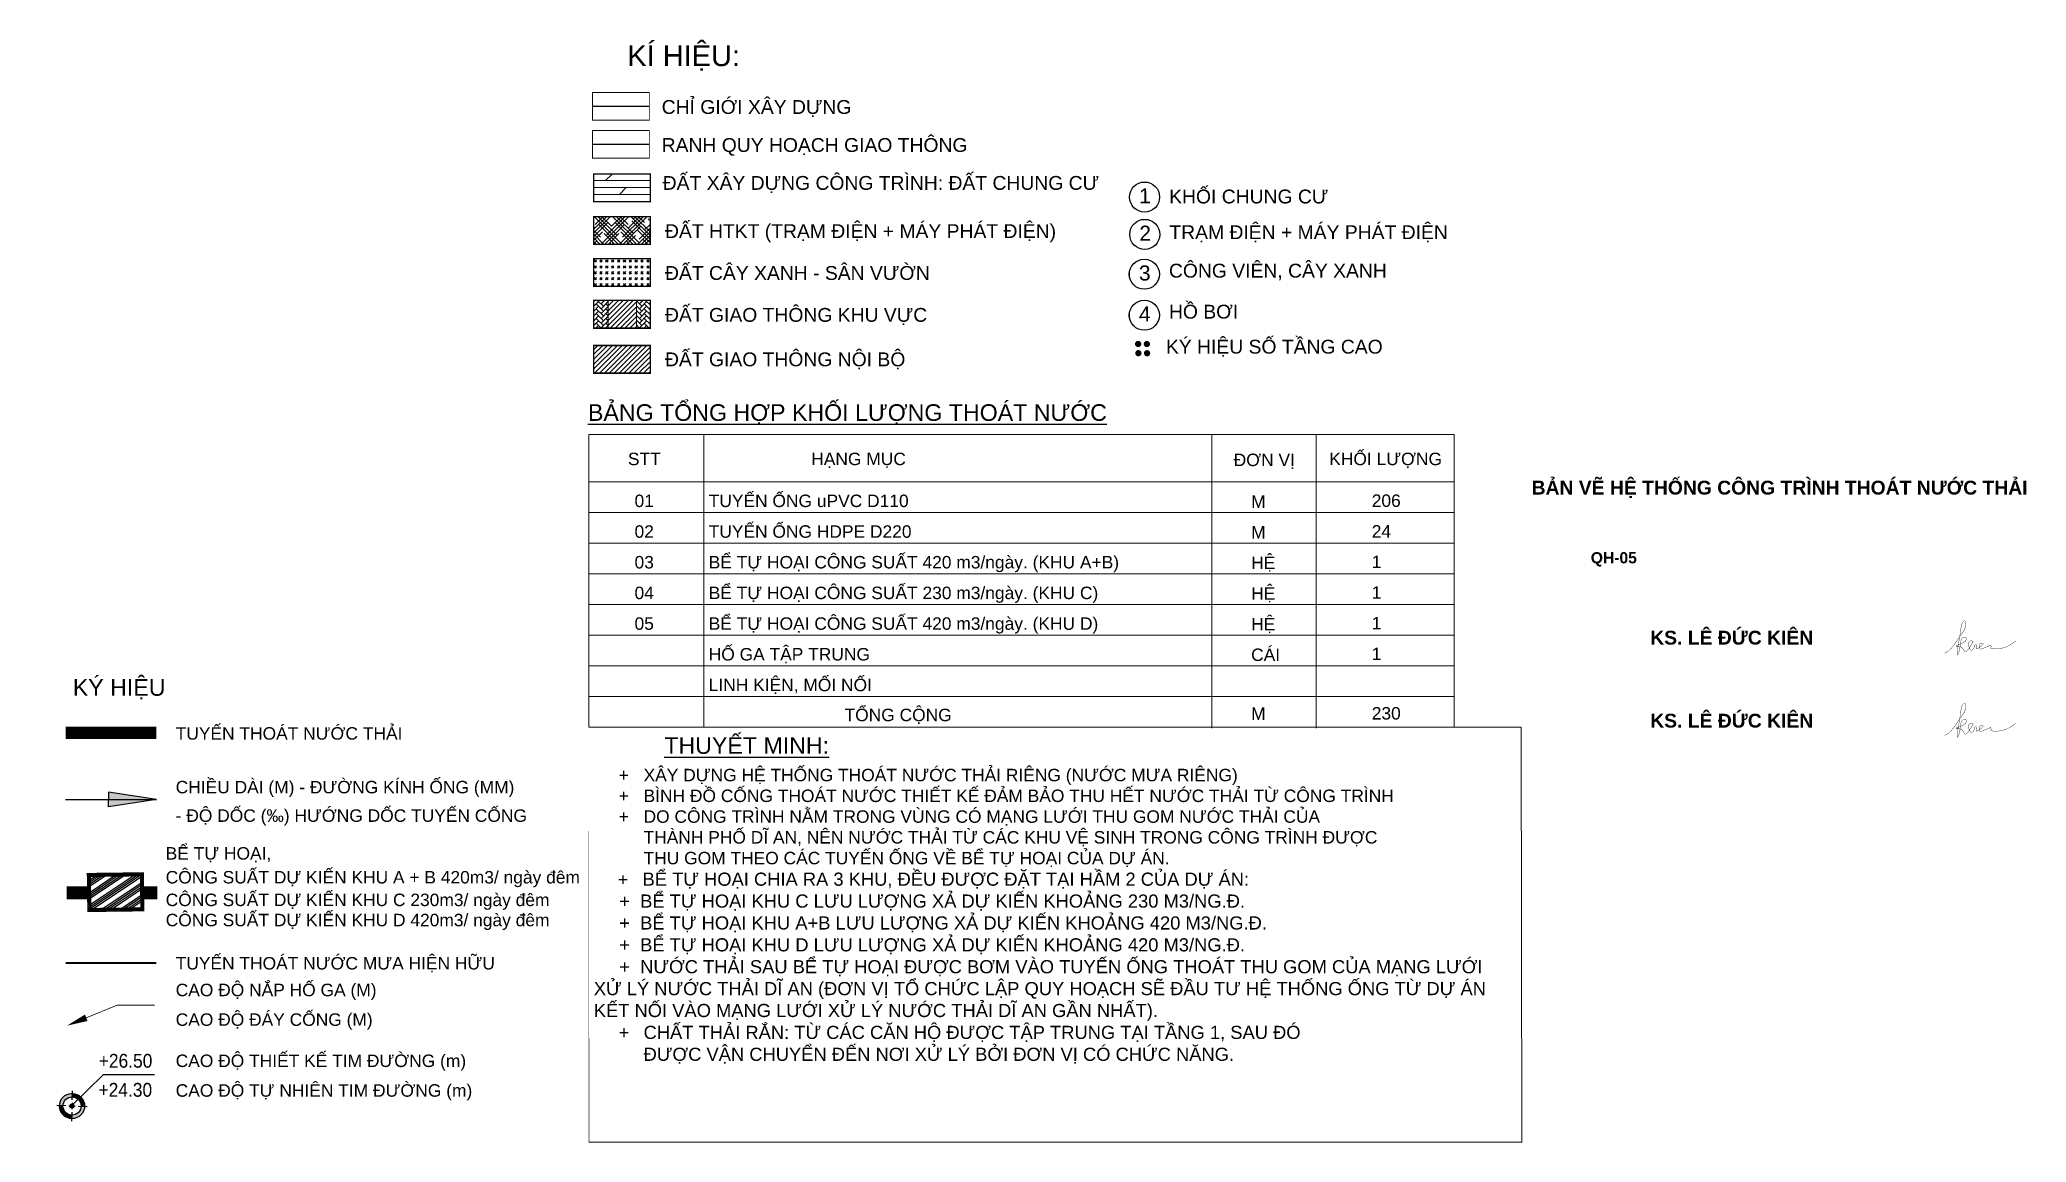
# Model space of a CAD drawing. Header units: metres. Extents: x 612567 to 612864, y 1207716 to 1207926.
# Drawn here: x 612713.8 to 612857.5, y 1207725.5 to 1207805.2 of the extents above; entities that cross this region are included whole.
import ezdxf
from ezdxf.enums import TextEntityAlignment as Align

# ---------------------------------------------------------------- set-up
doc = ezdxf.new("R2010")
doc.units = ezdxf.units.M
doc.header["$MEASUREMENT"] = 0
doc.set_wipeout_variables(frame=1)
for name, pattern in [('3-1', [4, 3, -1]), ('ACAD_ISO02W100', [15, 12, -3]), ('Dash', [6.350000000000002, 3.175000000000001, -3.175000000000001]), ('DASHDOT', [1, 0.5, -0.25, 0, -0.25]), ('DASHDOT2', [0.5, 0.25, -0.125, 0, -0.125]), ('DASHDOTX2', [2, 1, -0.5, 0, -0.5]), ('HIDDEN2', [4.7624999999999975, 3.174999999999999, -1.587499999999999])]:
    doc.linetypes.add(name, pattern=pattern)
for name, color, linetype in [('0-Frame-text', 7, 'Continuous'), ('02-TEXT', 7, 'Continuous'), ('3_Heavy line', 3, 'Continuous'), ('5L', 1, 'Continuous'), ('@.TUYEN TN MƯA', 4, 'DASHDOT'), ('@.TUYEN TN THAI', 7, 'DASHDOTX2'), ('BO VIA', 7, 'Continuous'), ('CD-LINE', 1, 'Continuous'), ('CHU', 7, 'Continuous'), ('GT-MCN', 7, 'Continuous'), ('KHUNG LUI CONG TRINH', 7, 'Continuous'), ('MuiTen', 255, 'Continuous'), ('TAD - TEXT', 7, 'Continuous'), ('Text_GT', 4, 'Continuous'), ('TT.TAD - LANDMARK', 6, 'Continuous'), ('TT.TAD - LANDSCAPE - HATCH', 254, 'Continuous'), ('XREF-KHUNG A2-Songhong$0$TEXT KHUNG', 7, 'Continuous')]:
    doc.layers.add(name, color=color, linetype=linetype)
for name, color, linetype, lineweight in [('00-HACTH', 8, 'Continuous', 5), ('CDDinh', 1, 'Continuous', 15), ('E-04', 252, '04DH', 5), ('GACH LAT', 8, 'Continuous', 5), ('IfcAnnotation', 7, 'Continuous', 5), ('Level 3', 7, 'Continuous', 0), ('QH', 5, '3-1', 30), ('QH_DAT_Cayxanhhanche', 94, 'ACAD_ISO02W100', 13), ('QH_DAT_CTHTKT_DuongGT', 251, 'ACAD_ISO02W100', 20), ('QH_DAT_CTHTKT_Hatangkhac', 199, 'ACAD_ISO02W100', 9), ('QH_DAT_NO_Nhaochungcu', 40, 'ACAD_ISO02W100', 13), ('QHDH_DAT_CTHTKT_DuongGT_CH', 251, 'ACAD_ISO02W100', 20)]:
    doc.layers.add(name, color=color, linetype=linetype, lineweight=lineweight)
doc.styles.add('arial', font='arial.ttf')
doc.styles.add('Khung ten 25062008$0$arial', font='arialbd.ttf', dxfattribs={"height": 2.5})
doc.styles.get("Standard").update_dxf_attribs({"font": 'arial.ttf'})
doc.styles.add('VNIHC', font='')
doc.styles.add('XREF-KHUNG A2-Songhong$0$XR KHUNG 4TO A0 NOI DAI$0$Khung ten 25062008$0$arial', font='arialbd.ttf', dxfattribs={"height": 2.5})
doc.styles.get('VNIHC').set_extended_font_data('VNI-Helve-Condense')
doc.linetypes.add('04DH', pattern='A,15.184282,-3.785162999999999,0.245393,-3.754607,0.245393,-3.785162999999999,15.184282,-3.887219999999999,["0,4kV",VNIHC,S=6,R=0,X=0,Y=-3],-22.15922', length=68.23072299999998)
doc.linetypes.add('TRACKS', pattern='A,0.15,[130,ltypeshp.shx,S=0.25,R=0,X=0,Y=0],0.15', length=0.3)
doc.dimstyles.get("Standard").update_dxf_attribs({"dimtxt": 0.18, "dimasz": 0.18, "dimexe": 0.18, "dimexo": 0.0625, "dimgap": 0.09, "dimtad": 0, "dimtih": 1, "dimtoh": 1, "dimdec": 4, "dimzin": 0, "dimdsep": 46, "dimtxsty": 'Standard', "dimcen": 0.09, "dimadec": 0, "dimazin": 0, "dimtfac": 1, "dimtdec": 4, "dimtofl": 0, "dimtmove": 0, "dimatfit": 3, "dimfxl": 1, "dimtolj": 1, "dimtzin": 0, "dimarcsym": 0})
pattern_1 = [(45, (-613713.75459218, -1204723.170346559), (-0.1767766952966369, 0.1767766952966369), [])]
pattern_2 = [(45, (-194.5289794250857, -2.814209599746391), (0, 0.3474542731933662), [0.7370618181818185, -0.2456872727272728]), (135, (-194.3552524069091, -2.640482581453398), (3.436443049312484e-17, 0.3474542731933662), [0.7370618181818176, -0.2456872727272725])]

msp = doc.modelspace()

# ---------------------------------------------------------------- texts
at = {"layer": '0-Frame-text', "color": 10, "style": 'Khung ten 25062008$0$arial'}
msp.add_text('BẢN VẼ HỆ THỐNG CÔNG TRÌNH THOÁT NƯỚC THẢI ', height=1, dxfattribs=at).set_placement((612839.8615995818, 1207772.334138006, 174.7898085150999), align=Align.CENTER)
msp.add_text('QH-05', height=0.81, dxfattribs=at).set_placement((612827.6768085597, 1207767.765084564, 5.108103310866596), align=Align.MIDDLE_CENTER)
at = {"layer": 'GT-MCN', "color": 0, "style": 'arial'}
msp.add_text('%%UBẢNG TỔNG HỢP KHỐI LƯỢNG THOÁT NƯỚC', height=1.2, dxfattribs=at).set_placement((612753.476356577, 1207777.660052451))
at = {"layer": 'IfcAnnotation', "style": 'arial'}
for s, p in [('STT', (612756.3649955669, 1207774.458091101)), ('HẠNG MỤC', (612769.6263572944, 1207774.458091101)), ('ĐƠN VỊ', (612800.1794923574, 1207774.389798717)), ('KHỐI LƯỢNG', (612807.0924046057, 1207774.458091101)), ('01', (612756.8440961547, 1207771.428412915)), ('TUYẾN ỐNG uPVC D110', (612762.2095830488, 1207771.428412915)), ('M', (612801.443729364, 1207771.372852424)), ('206', (612810.1688085169, 1207771.441144808)), ('TUYẾN ỐNG HDPE D220', (612762.2095830488, 1207769.210613887)), ('02', (612756.8440961547, 1207769.210613887)), ('M', (612801.443729364, 1207769.155053396)), ('24', (612810.1688085169, 1207769.22334578)), ('03', (612756.8440961547, 1207766.992814859)), ('BỂ TỰ HOẠI CÔNG SUẤT 420 m3/ngày. (KHU A+B)', (612762.2095830488, 1207766.992814859)), ('HỆ', (612801.443729364, 1207766.954811072)), ('1', (612810.1688085169, 1207767.023103456)), ('04', (612756.8440961547, 1207764.775015831)), ('BỂ TỰ HOẠI CÔNG SUẤT 230 m3/ngày. (KHU C)', (612762.2095830488, 1207764.775015831)), ('HỆ', (612801.443729364, 1207764.737012044)), ('1', (612810.1688085169, 1207764.805304428)), ('HỆ', (612801.443729364, 1207762.519213016)), ('1', (612810.1688085169, 1207762.5875054)), ('HỐ GA TẬP TRUNG', (612762.2095830488, 1207760.339417776)), ('CÁI', (612801.443729364, 1207760.301413988)), ('1', (612810.1688085169, 1207760.369706372)), ('LINH KIỆN, MỐI NỐI', (612762.2095830488, 1207758.121618748))]:
    msp.add_text(s, height=0.9, dxfattribs=at).set_placement(p)
at = {"layer": 'XREF-KHUNG A2-Songhong$0$TEXT KHUNG', "style": 'XREF-KHUNG A2-Songhong$0$XR KHUNG 4TO A0 NOI DAI$0$Khung ten 25062008$0$arial'}
for p in [(612830.3111948352, 1207761.488943841), (612830.3111948351, 1207755.488943843)]:
    msp.add_text('KS. LÊ ĐỨC KIÊN', height=1, dxfattribs=at).set_placement(p)

# ---------------------------------------------------------------- blocks, each defined once
blk = doc.blocks.new('TEN HANG MUC')
at = {"color": 6}
blk.add_wipeout([(2345.0215750740003, 1910.8050151817342), (1660.0846262275725, 2527.5943357974147), (786.0598855771887, 2916.583129941798), (18.86589803724864, 3016.339453027241), (-922.5777130851466, 2864.7923536518765), (-1650.8636671979243, 2508.7285035127834), (-2252.43195785849, 1976.2389529517013), (-2569.3045991608155, 1533.3672963556191), (-2836.7857924026084, 935.7161021152488), (-2949.198342854955, 452.9109385107522), (-2969.913020055898, -242.89129121744827), (-2929.2209510437456, -539.3438473121705), (-2769.517128499487, -1090.4216310926122), (-2597.0428716395727, -1452.34067168626), (-2205.595755212855, -1996.5615264599014), (-1797.83372811697, -2371.044568937224), (-1274.647834347931, -2690.470888339677), (-876.6805284280816, -2846.8749291043187), (-442.80293979169, -2947.9246857056173), (18.86589803724864, -2983.660546972759), (679.4316298758789, -2910.032518188972), (1120.8775701546904, -2773.9240245884835), (1620.197495182666, -2520.5360102116733), (2069.972764043726, -2172.9436771823193), (2418.1618500267778, -1784.5988953806564), (2615.1664090088084, -1486.7319547004618), (2815.480734591021, -1069.4530943623467), (2949.5757424152353, -624.7064174574343), (3018.865898037249, 16.33945302724078), (2938.602092497391, 705.6438522284461), (2779.9151327796076, 1189.628472548021), (2523.42767480532, 1667.7540909521567)], dxfattribs=at).dxf.layer = '02-TEXT'
at = {"layer": '02-TEXT', "color": 6}
blk.add_circle((18.86589803740571, 16.33945302724169), 3000, dxfattribs=at)
at = {"layer": '02-TEXT', "color": 6, "linetype": 'Continuous', "style": 'arial'}
blk.add_attdef('A', text='', height=3000, dxfattribs=at).set_placement((100.4382170055614, -1243.279882433548), align=Align.CENTER)
blk = doc.blocks.new('5E45666')
at = {"layer": 'GACH LAT'}
h = blk.add_hatch(dxfattribs=at)
h.set_pattern_fill('AR-HBONE', color=256, scale=0.002418181818181818)
h.set_pattern_definition(pattern_2)
h.paths.add_polyline_path([(2.985485364450142, 13.90923805371858), (1.977573240292259, 13.90923805371858), (1.977573240292259, 11.90803896263242), (2.985485364450142, 11.90803896263242)])
h = blk.add_hatch(dxfattribs=at)
h.set_pattern_fill('AR-HBONE', color=256, scale=0.002418181818181818)
h.set_pattern_definition(pattern_2)
h.paths.add_polyline_path([(6.041708704084158, 13.90923805441707), (5.03379658004269, 13.90923805441707), (5.03379658004269, 11.90803896263242), (6.041708704084158, 11.90803896263242)])
at = {"layer": 'QH_DAT_Cayxanhhanche'}
h = blk.add_hatch(dxfattribs=at)
h.set_pattern_fill('GOST_GLASS', color=256, scale=0.05)
h.set_pattern_definition([(45, (-613713.75459218, -1204723.170346559), (0.4242640687119286, 0), [0.25, -0.35]), (45, (-613713.6485261801, -1204723.170346559), (0.4242640687119286, 0), [0.1, -0.5]), (45, (-613713.75459218, -1204723.064280559), (0.4242640687119286, 0), [0.1, -0.5])])
h.paths.add_polyline_path([(6.041708705248311, 14.93483904120512), (1.930639208876528, 14.93483904120512), (1.930639208876528, 16.93603813368827), (6.041708705248311, 16.93603813368827)])
at = {"layer": 'QH_DAT_CTHTKT_DuongGT', "linetype": 'Continuous'}
h = blk.add_hatch(dxfattribs=at)
h.set_pattern_fill('ANSI31', color=256, scale=2)
h.set_pattern_definition(pattern_1)
h.paths.add_polyline_path([(2.985485364450142, 13.90923805441707), (2.985485364450142, 11.90803896263242), (5.03379658004269, 11.90803896263242), (5.03379658004269, 13.90923805441707)])
h = blk.add_hatch(dxfattribs=at)
h.set_pattern_fill('ANSI31', color=256, scale=2)
h.set_pattern_definition(pattern_1)
h.paths.add_polyline_path([(1.930639208876528, 10.65549103682861), (1.930639208876528, 8.654291945509613), (6.041708704084158, 8.654291945509613), (6.041708704084158, 10.65549103682861)])
at = {"layer": 'QH_DAT_CTHTKT_Hatangkhac', "linetype": 'Continuous', "ltscale": 0.01}
h = blk.add_hatch(dxfattribs=at)
h.set_pattern_fill('HOUND', color=256, scale=3, angle=45)
h.set_pattern_definition([(45, (-613713.7545921786, -1204720.14354648), (0.397747564417433, 0.6629126073623883), [3, -1.5]), (135, (-613713.7545921786, -1204720.14354648), (0.397747564417433, -0.6629126073623884), [3, -1.5])])
h.paths.add_polyline_path([(6.041708706645295, 17.96163912001066), (1.930639210273512, 17.96163912001066), (1.930639210273512, 19.96283821249381), (6.041708706645295, 19.96283821249381)])
at = {"layer": 'QH_DAT_NO_Nhaochungcu', "linetype": 'Continuous'}
h = blk.add_hatch(dxfattribs=at)
h.set_pattern_fill('DOLMIT', color=256, scale=2, style=0)
h.set_pattern_definition([(0, (-613713.7545921786, -1204721.47541333), (0, 0.5), []), (45, (-613713.7545921786, -1204721.47541333), (-0.9999999983219685, 0.9999999983219685), [0.7071067811865475, -1.414213562373095])])
h.paths.add_polyline_path([(6.041708706994541, 21.0448286915198), (1.930639212019742, 21.0448286915198), (1.930639212019742, 23.04602778260596), (6.041708706994541, 23.04602778260596)])
at = {"color": 4, "linetype": 'Continuous', "ltscale": 5, "const_width": 0.2267045454545454, "elevation": 11.55286433944191, "flags": 128}
for points in [[(41.20786438602954, 10.77041773125529, 1), (41.43399941292591, 10.75435845181346, 1)], [(41.22596934449393, 10.10529208765365, 1), (41.45210437162314, 10.08923280774616, 1)], [(41.8392794810934, 10.76911012106575, 1), (42.0654145082226, 10.75305084092543, 1)], [(41.85738443979062, 10.10398447723128, 1), (42.08351946703624, 10.08792519778945, 1)]]:
    blk.add_lwpolyline(points, format="xyb", close=True, dxfattribs=at)
at = {"layer": '00-HACTH', "elevation": -0.2}
for points in [[(2.985485364450142, 13.85190193029121), (2.985485364450142, 11.85070283873938)], [(5.033796579693444, 13.90923805488274), (5.033796579693444, 11.9080389640294)]]:
    blk.add_lwpolyline(points, dxfattribs=at)
at = {"layer": 'KHUNG LUI CONG TRINH', "linetype": 'Dash', "lineweight": 25, "ltscale": 0.1, "const_width": 0.1}
blk.add_lwpolyline([(1.856245724717155, 27.94406099827029), (5.967315219109878, 27.94406099827029)], dxfattribs=at)
at = {"layer": 'QH', "linetype": 'ACAD_ISO02W100', "ltscale": 0.1, "const_width": 0.106060606060606}
blk.add_lwpolyline([(1.856245724717155, 25.19506181008182), (5.967315219109878, 25.19506181008182)], dxfattribs=at)
at = {"layer": 'QH_DAT_Cayxanhhanche', "ltscale": 0.075, "const_width": 0.1}
blk.add_lwpolyline([(6.041708705248311, 14.93483904120512), (1.930639208876528, 14.93483904120512), (1.930639208876528, 16.93603813368827), (6.041708705248311, 16.93603813368827)], close=True, dxfattribs=at)
at = {"layer": 'QH_DAT_CTHTKT_Hatangkhac', "ltscale": 0.075, "const_width": 0.1, "elevation": 0.2}
blk.add_lwpolyline([(6.041708706645295, 17.96163912001066), (1.930639210273512, 17.96163912001066), (1.930639210273512, 19.96283821249381), (6.041708706645295, 19.96283821249381)], close=True, dxfattribs=at)
at = {"layer": 'QH_DAT_NO_Nhaochungcu', "linetype": 'HIDDEN2', "ltscale": 0.3, "const_width": 0.1}
blk.add_lwpolyline([(6.041708706994541, 21.0448286915198), (1.930639212019742, 21.0448286915198), (1.930639212019742, 23.04602778260596), (6.041708706994541, 23.04602778260596)], close=True, dxfattribs=at)
at = {"layer": 'QHDH_DAT_CTHTKT_DuongGT_CH', "ltscale": 0.05, "const_width": 0.1, "elevation": -0.2}
for points in [[(6.041708703851327, 11.9080389640294), (1.930639208876528, 11.9080389640294), (1.930639208876528, 13.90923805488274), (6.041708703851327, 13.90923805488274)], [(6.041708704084158, 8.654291945509613), (1.930639208876528, 8.654291945509613), (1.930639208876528, 10.65549103682861), (6.041708704084158, 10.65549103682861)]]:
    blk.add_lwpolyline(points, close=True, dxfattribs=at)
at = {"layer": 'TT.TAD - LANDSCAPE - HATCH', "color": 0, "linetype": 'Continuous', "const_width": 0.06045454545454545}
for points in [[(5.967315219109878, 26.94346145284362), (1.856245724717155, 26.94346145284362), (1.856245724717155, 28.94466054416262), (5.967315219109878, 28.94466054416262)], [(5.967315219109878, 24.19446226488799), (1.856245724717155, 24.19446226488799), (1.856245724717155, 26.19566135620698), (5.967315219109878, 26.19566135620698)]]:
    blk.add_lwpolyline(points, close=True, dxfattribs=at)
at = {"layer": 'TT.TAD - LANDMARK', "linetype": 'Continuous', "xscale": 0.0003627272727272727, "yscale": 0.0003627272727272727, "zscale": 0.0003627272727272727, "rotation": 0.8617172174704556}
for p, values in [((41.77874974824954, 21.37764382152818, 11.55286433944191), {'A': '1'}), ((41.76474602788221, 15.80130118597299, 11.55286433944191), {'A': '3'})]:
    blk.add_blockref('TEN HANG MUC', p, dxfattribs=at).add_auto_attribs(values)
at = {"layer": 'TAD - TEXT', "linetype": 'Continuous', "ltscale": 5, "style": 'arial'}
for s, p in [('CHỈ GIỚI XÂY DỰNG', (6.857495736679994, 27.39357428322546)), ('RANH QUY HOẠCH GIAO THÔNG', (6.857495736679994, 24.64457509526983)), ('KHỐI CHUNG CƯ', (43.56503512198105, 20.92327041202225, 11.55286433944191)), ('ĐẤT HTKT (TRẠM ĐIỆN + MÁY PHÁT ĐIỆN)', (7.099023135611787, 18.42227048473433)), ('ĐẤT CÂY XANH - SÂN VƯỜN', (7.099023134214804, 15.39547040592879, -0.2)), ('CÔNG VIÊN, CÂY XANH', (43.55103140161373, 15.56250046379864, 11.55286433944191)), ('ĐẤT GIAO THÔNG KHU VỰC', (7.099023134214804, 12.36721978522837, -0.2)), ('HỒ BƠI', (43.55103140161373, 12.59867870830931, 11.55286433944191)), ('ĐẤT GIAO THÔNG NỘI BỘ', (7.099023134214804, 9.153268811060116, -0.2)), ('KÝ HIỆU SỐ TẦNG CAO', (43.3321251468733, 10.06797213875689, 11.55286433944191))]:
    blk.add_text(s, height=1, dxfattribs=at).set_placement(p)
at = {"layer": 'TAD - TEXT', "linetype": 'Continuous', "ltscale": 5, "attachment_point": 1, "style": 'arial'}
for s, insert, char_height, width in [('KÍ HIỆU: ', (4.375347582856193, 32.3480725819245), 1.5, 30.76821740511803), ('ĐẤT XÂY DỰNG CÔNG TRÌNH: ĐẤT CHUNG CƯ ', (6.931404600036331, 22.90557852154598), 1, 33.68194069576759)]:
    blk.add_mtext(s, dxfattribs=dict(at, insert=insert, char_height=char_height, width=width))
at = {"layer": 'TT.TAD - LANDMARK', "linetype": 'Continuous', "xscale": 0.0003627272727272727, "yscale": 0.0003627272727272727, "zscale": 0.0003627272727272727, "rotation": 0.8617172174704556}
for p, values in [((41.79554694157559, 18.67852245667018, 11.55286433944191), {'A': '2'}), ((41.76474602788221, 12.83747943048365, 11.55286433944191), {'A': '4'})]:
    blk.add_blockref('TEN HANG MUC', p, dxfattribs=at).add_auto_attribs(values)
at = {"layer": 'TAD - TEXT', "linetype": 'Continuous', "ltscale": 5, "style": 'arial'}
blk.add_text('TRẠM ĐIỆN + MÁY PHÁT ĐIỆN', height=1, dxfattribs=at).set_placement((43.58183231530711, 18.34131068154238, 11.55286433944191))
blk = doc.blocks.new('dinh')
at = {"linetype": 'Continuous'}
h = blk.add_hatch(color=8, dxfattribs=at)
h.paths.add_polyline_path([(-2.303999999999999, 0), (-1.65888, 0, -0.4142135623730951), (0, 1.658879999999999), (0, 2.303999999999999, 0.4142135623730951)])
h.paths.add_polyline_path([(0, -1.65888), (0, -2.303999999999999, 0.4142135623730951), (2.304, 0), (1.658879999999999, 0, -0.4142135623730951)])
h = blk.add_hatch(color=170, dxfattribs=at)
edge = h.paths.add_edge_path()
edge.add_arc((0, 0), 0.3558836462239425, 0, 360)
at = {"layer": 'Text_GT', "linetype": 'Continuous'}
for points in [[(-1.65888, 0), (-2.303999999999999, 0, 0.4142135623730951), (0, -2.303999999999999), (0, -1.65888, -0.4142135623730951)], [(1.658879999999999, 0), (2.303999999999999, 0, 0.4142135623730951), (0, 2.303999999999999), (0, 1.658879999999999, -0.4142135623730951)]]:
    blk.add_hatch(color=8, dxfattribs=at).paths.add_polyline_path(points)
at = {"linetype": 'Continuous'}
blk.add_circle((0, 0), 0.3558836462239425, dxfattribs=at)
at = {"layer": 'Text_GT', "ltscale": 0.5}
for p, q in [((-1.105919999862089, 0), (-2.76480000000447, 0)), ((-0.6, 0), (0.6, 0)), ((0, 1.105920000001788), (0, 2.76480000000447)), ((0, 0.6), (0, -0.6)), ((1.105919999862089, 0), (2.764800000144168, 0)), ((0, -1.105919999722391), (0, -2.764800000283866))]:
    blk.add_line(p, q, dxfattribs=at)
at = {"layer": 'Text_GT', "color": 170, "linetype": 'Continuous', "const_width": 0.12, "flags": 128}
blk.add_lwpolyline([(-2.303999999999999, 0, 1), (2.303999999999999, 0, 1)], format="xyb", close=True, dxfattribs=at)
at = {"layer": 'Text_GT', "color": 1, "ltscale": 0.5}
blk.add_circle((0, 0), 2.303999999999999, dxfattribs=at)
at = {"layer": 'Text_GT', "color": 10, "ltscale": 0.5}
blk.add_circle((0, 0), 1.65888, dxfattribs=at)
blk = doc.blocks.new('DDSFGFD')
at = {"layer": '@.TUYEN TN THAI', "linetype": 'Continuous', "ltscale": 2}
h = blk.add_hatch(dxfattribs=at)
h.set_pattern_fill('ANSI34', color=170, scale=6.78334012337431, angle=-101.8659872874992)
h.set_pattern_definition([(303.1340127125008, (-7684637.783210527, 5471347.115821732), (4.260248195292013, 2.780826024949653), []), (303.1340127125008, (-7684638.029780888, 5471345.942309364), (4.260248195292013, 2.780826024949653), []), (303.1340127125008, (-7684638.276351251, 5471344.76879699), (4.260248195292013, 2.780826024949653), []), (303.1340127125008, (-7684638.522921612, 5471343.595284621), (4.260248195292013, 2.780826024949653), [])])
h.paths.add_polyline_path([(433579.8106235769, 1203024.075299741), (433579.8106235769, 1203050.123267707), (433562.6284384867, 1203050.123267707), (433562.628438483, 1203024.075299741)])
at = {"color": 170, "linetype": 'DASHDOT2', "ltscale": 3, "const_width": 2}
blk.add_lwpolyline([(433562.6284384867, 1203050.123267707), (433562.628438483, 1203024.075299741), (433579.8106235769, 1203024.075299741), (433579.8106235769, 1203050.123267707)], close=True, dxfattribs=at)
blk = doc.blocks.new('fbf')
at = {"layer": 'TT.TAD - LANDMARK', "linetype": 'Continuous', "xscale": 0.0004103999999999999, "yscale": 0.0004103999999999999, "zscale": 0.0004103999999999999, "rotation": 0.8617172174704556}
for p, values in [((614222.4446591309, 1204892.224962778), {'A': '3'}), ((614231.2268734544, 1204892.349734661, 97.99979722948353), {'A': '2'}), ((614176.543347925, 1204875.83733526, 97.99979722948353), {'A': '4'}), ((614160.8852411433, 1204864.315661772), {'A': '3'}), ((614195.7130142866, 1204863.4246825, 97.99979722948353), {'A': '1'}), ((614127.1602237805, 1204855.287165689), {'A': '3'}), ((614068.1892959586, 1204846.91987557, 1.050917603606649e-06), {'A': '1'}), ((614141.5403216727, 1204831.619308776, 97.99979311222263), {'A': '1'}), ((614072.8591326734, 1204821.673829746), {'A': '1'}), ((614080.1134713694, 1204795.655825465), {'A': '1'}), ((614085.256434172, 1204762.060486885), {'A': '3'}), ((614071.3323784504, 1204753.838800158, 97.99979722948353), {'A': '2'})]:
    blk.add_blockref('TEN HANG MUC', p, dxfattribs=at).add_auto_attribs(values)
at = {"layer": 'TAD - TEXT', "linetype": 'Continuous', "ltscale": 5, "style": 'arial'}
for s, height, p in [('CÂY XANH', 0.6566399999999994, (614219.9589150402, 1204894.133666816, 78.39983778358683)), ('HỒ BƠI', 0.8207999999999993, (614174.9201050616, 1204877.524194367, 97.99979722948353)), ('CÂY XANH', 0.6566399999999994, (614158.3396596784, 1204861.731800657, 78.39983778297267)), ('BLOCK A', 0.8207999999999993, (614193.3906873146, 1204860.959693405, 97.99979722948353)), ('CÂY XANH', 0.6566399999999994, (614124.6146423157, 1204852.703304574, 78.39983778358683)), ('BLOCK D', 0.8207999999999993, (614065.8669689866, 1204844.454886476, 1.050917603606649e-06)), ('BLOCK B', 0.8207999999999993, (614139.2179947007, 1204829.154319682, 97.99979311222263)), ('KHỐI ĐẾ', 0.8207999999999993, (614070.5368057013, 1204819.208840652)), ('BLOCK C', 0.8207999999999993, (614077.7911443973, 1204793.190836371)), ('CÂY XANH', 0.6566399999999994, (614082.7108527072, 1204759.476625771, 78.39983778358683))]:
    blk.add_text(s, height=height, dxfattribs=at).set_placement(p)
at = {"layer": 'TAD - TEXT', "char_height": 0.6566399999999993, "width": 13.03640918966964, "attachment_point": 1, "style": 'arial'}
for insert, rotation in [((614224.0170149603, 1204890.712929751), 359.05596782122956), ((614066.3873313757, 1204758.349160899, 78.39983778358683), 301.86461130433264)]:
    blk.add_mtext('\\pi3.63656;TRẠM ĐIỆN +\\P\\pi3.02202;MÁY PHÁT ĐIỆN', dxfattribs=dict(at, insert=insert, rotation=rotation))
blk = doc.blocks.new('HỆ THỐNG NƯỚC THẢI')
at = {"layer": '@.TUYEN TN THAI', "linetype": 'Continuous', "ltscale": 2}
h = blk.add_hatch(dxfattribs=at)
h.set_pattern_fill('ANSI34', color=170, angle=-78.36510920762151)
h.set_pattern_definition([(326.6348907923785, (0, 0), (0.4124791873177748, 0.6263871965722704), []), (326.6348907923785, (0.0356513348159252, -0.1731443970244658), (0.4124791873177748, 0.6263871965722704), []), (326.6348907923785, (0.07130266983352479, -0.3462887950283841), (0.4124791873177748, 0.6263871965722704), []), (326.6348907923785, (0.10695400464945, -0.5194331920528499), (0.4124791873177748, 0.6263871965722704), [])])
h.paths.add_polyline_path([(612732.6623979824, 1207872.762234911), (612754.2086253003, 1207878.129003283), (612756.2986655702, 1207874.524942597), (612738.2068302466, 1207863.515030582)])
h.paths.add_polyline_path([(612613.7152497121, 1207782.871661782), (612619.8976353825, 1207784.449653904), (612622.7170113296, 1207773.403685531), (612615.3874117752, 1207771.484292804)])
h.paths.add_polyline_path([(612611.0924752877, 1207798.081030676), (612617.4443997566, 1207799.622105195), (612621.0283397138, 1207785.070904847), (612613.6138413108, 1207783.268967503)])
at = {"layer": '@.TUYEN TN THAI'}
h = blk.add_hatch(color=5, dxfattribs=at)
h.dxf.hatch_style = 1
h.paths.add_polyline_path([(612603.161955404, 1207834.851637444), (612605.0559095687, 1207837.412535284), (612602.8284835657, 1207837.079063447)])
h = blk.add_hatch(color=5, dxfattribs=at)
h.dxf.hatch_style = 1
h.paths.add_polyline_path([(612580.0901963519, 1207829.684969486), (612581.7257688647, 1207832.41812932), (612579.5414026905, 1207831.86933566)])
at = {"layer": 'MuiTen'}
for points in [[(612615.8940864798, 1207818.14216467), (612615.9813997776, 1207815.838918172), (612616.3287994502, 1207815.906467178)], [(612615.8940864798, 1207818.14216467), (612616.6761991243, 1207815.974016184), (612616.3287994502, 1207815.906467178)], [(612582.58490498, 1207804.746039815), (612581.8102175918, 1207806.91685245), (612582.1578464234, 1207806.983212055)], [(612582.58490498, 1207804.746039815), (612582.5054752537, 1207807.049571661), (612582.1578464234, 1207806.983212055)], [(612588.6210172069, 1207766.431518726), (612587.8463298187, 1207768.602331361), (612588.1939586503, 1207768.668690966)], [(612588.6210172069, 1207766.431518726), (612588.5415874806, 1207768.735050572), (612588.1939586503, 1207768.668690966)]]:
    blk.add_hatch(color=170, dxfattribs=at).paths.add_polyline_path(points)
at = {"layer": '5L', "color": 7, "true_color": 0xffffff, "flags": 128}
blk.add_lwpolyline([(612614.0407075998, 1207842.323463338), (612614.0472190854, 1207842.280221999)], dxfattribs=at)
at = {"layer": '@.TUYEN TN THAI', "color": 170, "const_width": 0.5, "flags": 128}
for points in [[(612735.6114884041, 1207871.220087776), (612733.4129220769, 1207878.658209296), (612607.2341645261, 1207846.661100092)], [(612577.6838065147, 1207852.938968132), (612593.7154634465, 1207743.469096753)], [(612607.2032407112, 1207846.837247614), (612608.9333616555, 1207837.026494541)], [(612604.1089324864, 1207836.132086364), (612614.6739237747, 1207838.090745982)], [(612614.6739237747, 1207838.090745982), (612623.1276463544, 1207781.979107091)], [(612604.1089324863, 1207836.132086364), (612580.9064472696, 1207831.060373529)], [(612616.4016565551, 1207794.260175632), (612621.1423372739, 1207795.377578622)], [(612623.1276463544, 1207781.979107091), (612620.4395182886, 1207781.348136724)]]:
    blk.add_lwpolyline(points, dxfattribs=at)
at = {"layer": '@.TUYEN TN THAI', "color": 170, "const_width": 0.5, "elevation": 9.485850553298188e-06, "flags": 128}
blk.add_lwpolyline([(612732.6623979824, 1207872.762234911), (612754.2086253003, 1207878.129003283), (612756.2986655702, 1207874.524942597), (612738.2068302466, 1207863.515030582)], close=True, dxfattribs=at)
at = {"layer": '@.TUYEN TN THAI'}
for points in [[(612605.0559095687, 1207837.412535284), (612602.8284835657, 1207837.079063447), (612603.161955404, 1207834.851637444), (612605.3893814089, 1207835.185109282)], [(612581.7257688647, 1207832.41812932), (612579.5414026905, 1207831.86933566), (612580.0901963519, 1207829.684969486), (612582.274562528, 1207830.233763147)]]:
    blk.add_lwpolyline(points, close=True, dxfattribs=at)
at = {"layer": '@.TUYEN TN THAI', "flags": 128}
for points in [[(612605.0559095687, 1207837.412535284), (612603.161955404, 1207834.851637444)], [(612581.7257688647, 1207832.41812932), (612580.0901963519, 1207829.684969486)]]:
    blk.add_lwpolyline(points, dxfattribs=at)
at = {"layer": '@.TUYEN TN THAI', "color": 170, "ltscale": 0.6, "const_width": 0.5, "flags": 128}
for points, elevation in [([(612611.0924752877, 1207798.081030676), (612617.4443997566, 1207799.622105195), (612621.0283397138, 1207785.070904847), (612613.6138413108, 1207783.268967503)], -1.246953134033125e-06), ([(612613.7152497121, 1207782.871661782), (612619.8976353825, 1207784.449653904), (612622.7170113296, 1207773.403685531), (612615.3874117752, 1207771.484292804)], -1.051497701477399e-06)]:
    blk.add_lwpolyline(points, close=True, dxfattribs=dict(at, elevation=elevation))
at = {"layer": 'MuiTen', "color": 170}
for p, q in [((612617.1083829041, 1207811.896333984), (612615.8940864798, 1207818.14216467)), ((612581.3919925628, 1207810.995989954), (612582.58490498, 1207804.746039815)), ((612587.4281047897, 1207772.681468864), (612588.6210172069, 1207766.431518726))]:
    blk.add_line(p, q, dxfattribs=at)
for points in [[(612615.8940864798, 1207818.14216467), (612615.9813997776, 1207815.838918172), (612616.3287994502, 1207815.906467178), (612615.8940864798, 1207818.14216467)], [(612615.8940864798, 1207818.14216467), (612616.6761991243, 1207815.974016184), (612616.3287994502, 1207815.906467178), (612615.8940864798, 1207818.14216467)], [(612582.58490498, 1207804.746039815), (612581.8102175918, 1207806.91685245), (612582.1578464234, 1207806.983212055), (612582.58490498, 1207804.746039815)], [(612582.58490498, 1207804.746039815), (612582.5054752537, 1207807.049571661), (612582.1578464234, 1207806.983212055), (612582.58490498, 1207804.746039815)], [(612588.6210172069, 1207766.431518726), (612587.8463298187, 1207768.602331361), (612588.1939586503, 1207768.668690966), (612588.6210172069, 1207766.431518726)], [(612588.6210172069, 1207766.431518726), (612588.5415874806, 1207768.735050572), (612588.1939586503, 1207768.668690966), (612588.6210172069, 1207766.431518726)]]:
    blk.add_lwpolyline(points, dxfattribs=at)
at = {"layer": 'E-04', "color": 7, "char_height": 1, "attachment_point": 5, "line_spacing_factor": 0.9, "style": 'arial'}
for s, insert, width in [('{\\T0.8;TUYẾN ỐNG THOÁT NƯỚC THẢI D600\\PĐƯỜNG VÀNH ĐAI ĐÔNG BẮC 1}', (612593.8213932203, 1207853.82900418), 30.489603752661), ('{\\T0.8;HỐ GA NƯỚC THẢI TẬP TRUNG}', (612632.0358688444, 1207832.092040008), 24.47910993363215), ('{\\T0.8;ĐIỂM ĐẤU NỐI\\PTHOÁT NƯỚC THẢI}', (612597.83154414, 1207823.577804567), 22.86442882763045), ('{\\T0.8;TUYẾN ỐNG THOÁT NƯỚC THẢI D600\\PĐƯỜNG VÀNH ĐAI ĐÔNG BẮC 1}', (612609.0070306815, 1207753.920185461), 30.489603752661)]:
    blk.add_mtext(s, dxfattribs=dict(at, insert=insert, width=width))
at = {"layer": 'E-04', "color": 1, "char_height": 0.9, "width": 17.03467185566695, "attachment_point": 5, "line_spacing_factor": 0.9, "style": 'arial'}
for s, insert in [('{\\T0.9;ỐNG uPVC D110\\PL=150m}', (612668.6812597947, 1207847.607463968)), ('{\\T0.9;ỐNG HDPE D220\\PL=24m}', (612607.854333745, 1207826.29074171)), ('{\\T0.9;ỐNG uPVC D110\\PL=56m}', (612633.0706106263, 1207810.951289064))]:
    blk.add_mtext(s, dxfattribs=dict(at, insert=insert))
at = {"color": 7, "linetype": 'ByBlock'}
for points, override in [([(612649.5150011902, 1207856.605703406), (612659.7727856061, 1207847.522027941), (612670.3597356973, 1207847.517074714)], {"dimasz": 1, "dimgap": 0.09, "dimtad": 0}), ([(612578.2909877568, 1207850.291423383), (612583.2443240328, 1207853.816644436), (612604.9387549956, 1207853.816644436)], {"dimasz": 1}), ([(612605.9228036774, 1207835.213547924), (612619.5133833532, 1207831.304815336), (612638.0439486048, 1207831.304815336)], {"dimasz": 1}), ([(612591.4366413342, 1207832.93358118), (612598.9458595563, 1207826.205305683), (612609.5328096475, 1207826.200352456)], {"dimasz": 1, "dimgap": 0.09, "dimtad": 0}), ([(612581.9905773003, 1207830.029917152), (612586.0641201211, 1207823.577804567), (612598.6604430418, 1207823.577804567)], {"dimasz": 1}), ([(612618.4309044097, 1207813.169134532), (612624.1621364376, 1207810.865853038), (612634.7490865288, 1207810.860899811)], {"dimasz": 1, "dimgap": 0.09, "dimtad": 0}), ([(612592.961857723, 1207750.2885112), (612597.915193999, 1207753.813732252), (612620.3665347296, 1207753.813732252)], {"dimasz": 1})]:
    blk.add_leader(points, dimstyle='Standard', override=override, dxfattribs=at)
at = {"layer": 'E-04', "color": 7, "char_height": 1, "width": 39.89394930700641, "attachment_point": 5, "line_spacing_factor": 0.9, "style": 'arial', "bg_fill": 2}
for s, insert in [('{\\T0.8;BỂ TỰ HOẠI, LỌC RÁC, TÁCH MỠ KHU A + B\\PLƯU LƯỢNG XÃ DỰ KIẾN 420 m3/NGÀY ĐÊM\\PĐẶT TẠI HẦM 2}', (612774.4339976584, 1207859.024214551)), ('{\\T0.8;BỂ TỰ HOẠI, LỌC RÁC, TÁCH MỠ KHU D\\PLƯU LƯỢNG XÃ DỰ KIẾN 420 m3/NGÀY ĐÊM\\PĐẶT TẠI HẦM 2}', (612646.1315144871, 1207793.879109084)), ('{\\T0.8;BỂ TỰ HOẠI, LỌC RÁC, TÁCH MỠ KHU C\\PLƯU LƯỢNG XÃ DỰ KIẾN  230 m3/NGÀY ĐÊM\\PĐẶT TẠI HẦM 2}', (612649.611243001, 1207780.515052002))]:
    blk.add_mtext(s, dxfattribs=dict(at, insert=insert))
at = {"color": 7, "linetype": 'ByBlock'}
for points in [[(612745.8851725151, 1207867.916422126), (612754.2190058021, 1207859.933152634), (612781.1514518218, 1207859.933152634)], [(612618.6604260484, 1207787.845280796), (612625.4509258317, 1207794.821673077), (612652.3833718514, 1207794.821673077)], [(612622.1401545623, 1207774.481223715), (612628.9306543455, 1207781.457615996), (612655.8631003653, 1207781.457615996)]]:
    blk.add_leader(points, dimstyle='Standard', override={"dimasz": 1}, dxfattribs=at)

# ---------------------------------------------------------------- linework, layer by layer
at = {"layer": '3_Heavy line', "color": 160, "linetype": 'Continuous', "const_width": 0.0252, "flags": 128}
for points in [[(612851.5907173207, 1207760.87533064, 0.04433401105850884), (612851.8501679391, 1207761.001151525, 0.07525495561714132), (612851.9816239259, 1207761.109729353, 0.004912966887025296), (612852.1726155085, 1207761.32732802, 0.01807935137418382), (612852.2217585304, 1207761.388800995, 0.002496109791089769), (612852.4406169768, 1207761.686935183, 0.00690230055775839), (612852.5177264999, 1207761.796223864, 0.001748018169215562), (612852.602880906, 1207761.92145915, -0.001169588974399724), (612852.7299322471, 1207762.108777296, -0.007073627418390956), (612852.8500902461, 1207762.279793937, 0.006492490043782665), (612852.9812189149, 1207762.465964391, 0.05145311534489411), (612853.0389093126, 1207762.572110924, 0.02553449165116747), (612853.1208388523, 1207762.800834654, 0.05830311933453806), (612853.1467444061, 1207762.946138522, 0.06422615186114547), (612853.1375912967, 1207763.079906296, 0.1085362864572181), (612853.0936578204, 1207763.180213459, 0.2459027207144288), (612853.0482530425, 1207763.202681588, 0.1527520880231558), (612853.0007425689, 1207763.186626123, 0.07450038652148483), (612852.9287549764, 1207763.115728029, 0.04318727635973859), (612852.8418946419, 1207762.976558571, 0.07827170067769858), (612852.8136944696, 1207762.890141244, 0.01811469319908321), (612852.791542774, 1207762.710925762, -0.01768748160164382), (612852.7690131677, 1207762.527365126, -0.0006189662797300849), (612852.6774465898, 1207761.955366353, -0.002945223208005831), (612852.6573464373, 1207761.835294679, -0.0003932971347588515), (612852.6213569434, 1207761.628782757, 0.0003288588506313952), (612852.578283665, 1207761.381811442, 0.0008862788878536922), (612852.5398366452, 1207761.158155936, 0.001567912739416402), (612852.5187248288, 1207761.031626989, 0.02270389581292579), (612852.5142886558, 1207760.993817226, 0.005447240182555343), (612852.5046995264, 1207760.835513748, 0.02167122651554791), (612852.5042661894, 1207760.766406061, 0.05833101159706759), (612852.508205852, 1207760.740958449, 0.5401438849690202), (612852.525490069, 1207760.735418375, 0.08889143011432245), (612852.5817899905, 1207760.800500539, 0.022371489667133), (612852.6055592198, 1207760.84494336, 0.02891935176414726), (612852.6203352226, 1207760.881037466, 0.02610682174874748), (612852.6507163831, 1207760.987275997, 0.00841755378013263), (612852.7219456165, 1207761.322282441, 0.02257899354078143), (612852.7563562967, 1207761.553855945, -0.02492270777696708), (612852.7885171039, 1207761.763527416, -0.05854752389518764), (612852.8281150293, 1207761.883420604, -0.07424971983403272), (612852.8831391961, 1207761.966643299, -0.1118508320527121), (612852.933174923, 1207762.002033465, -0.07036838804382149), (612853.0268011477, 1207762.0261723, -0.09091212441533125), (612853.1227882284, 1207762.01948998, -0.1807829559863411), (612853.1634504481, 1207761.99115909, -0.137714311907928), (612853.1782010593, 1207761.948214401, -0.07715837323017799), (612853.1704630993, 1207761.868580134, -0.06782909724098275), (612853.1282173827, 1207761.764723027, -0.09525749897038624), (612853.075841007, 1207761.703998415, -0.04886450142654786), (612852.964464248, 1207761.632376071, -0.0200989673423897), (612852.6729057571, 1207761.497374667, -0.03809818762557979), (612852.5029364112, 1207761.441559811, 0.1070215611053466), (612852.4451406902, 1207761.413329875, 1.01104321044829), (612852.4978475824, 1207761.347961436, -0.2702096139048505), (612852.6623867805, 1207761.3748088, -0.03360037127286465), (612852.7926208465, 1207761.314567949, -0.06996118997446847), (612852.8481002896, 1207761.273250858, -0.02543958900280603), (612852.893455554, 1207761.223590013, -0.01040925762779082), (612852.9952685668, 1207761.094663856, -0.04301796006865294), (612853.0433247533, 1207761.018289655, 0.0689027210720927), (612853.075841007, 1207760.9720849, 0.2630497840174993), (612853.1115820365, 1207760.960811978, 0.1065157804207106), (612853.1914767033, 1207760.996600691, 0.08047778457996418), (612853.2929975559, 1207761.099880697, 0.02234914318413821), (612853.5733983492, 1207761.535895742, 0.009672798054586087), (612853.6568865111, 1207761.686042068, 0.07337621899508509), (612853.6645141157, 1207761.707493192, 0.3307836939634262), (612853.6598977619, 1207761.717204011, 0.04062085995350107), (612853.587300802, 1207761.748492346, 0.4688833591705976), (612853.3477469011, 1207761.601238567, 0.2130647385554068), (612853.4928259089, 1207761.09115599, 0.02216124442755736), (612853.5391152777, 1207761.040589951, 0.2455580896966421), (612853.5453720939, 1207761.038629631, 0.1530846940135204), (612853.5616686331, 1207761.047150609, 0.01852916683766487), (612853.6626948692, 1207761.15599669, 0.1613728057655697), (612853.7698075545, 1207761.415753198, -0.4150645210494248), (612853.8642285779, 1207761.497374667, -0.1153233640329473), (612853.8865879447, 1207761.490368237, -0.08486828720340416), (612853.9107402016, 1207761.469916364, -0.3512591699753645), (612853.9130687407, 1207761.369765354, 0.2416208771396792), (612853.8887485076, 1207761.234729783, 0.03070784657052053), (612853.9103708243, 1207761.17682163, 0.2446465533152561), (612853.9167991123, 1207761.171706006, 0.153964840265573), (612853.9387289233, 1207761.174199655, 0.03746178316831623), (612854.0168695139, 1207761.216245312, 0.01702106921328168), (612854.136679654, 1207761.298664775, 0.01287978835987755), (612854.2882017813, 1207761.41683774, 0.02425830719209793), (612854.3554974854, 1207761.477870506, 0.04154995080964424), (612854.3898121752, 1207761.518395682, 0.4544159729421708), (612854.3779258832, 1207761.568374645, 0.1615405812739505), (612854.2566692004, 1207761.58843519, 0.09263055449286786), (612854.1853776326, 1207761.563128918, 0.1332233625768866), (612854.1480461553, 1207761.525398324, 0.05838167051541033), (612854.1292472123, 1207761.480755913, 0.0311337297618396), (612854.1095009233, 1207761.392321949, 0.0586440064595353), (612854.1044164943, 1207761.266174528, 0.1268088057727862), (612854.1235262257, 1207761.210227081, 0.220272462310925), (612854.1919363663, 1207761.167740046, 0.1298043067262076), (612854.323240688, 1207761.18571129, 0.005531477060276708), (612854.4652479155, 1207761.246631739, -0.006149243686118968), (612854.5930573124, 1207761.301274515, -0.0007298012711036421), (612854.7241510414, 1207761.355200548, 0.000892630158894523), (612854.8313170067, 1207761.399324591, 0.03320740885103887), (612854.8856225553, 1207761.426146245, -0.0453213386431674), (612854.9259147494, 1207761.444848308, -0.3839167099241406), (612854.941534886, 1207761.438443213, -0.06336784070275844), (612854.9698551953, 1207761.353540584, -0.2802099028632766), (612854.9384170641, 1207761.2676865, 0.5820913796565484), (612854.9469527031, 1207761.213721858, 0.0493577390202323), (612854.9796251958, 1207761.204995455, 0.0182404390460797), (612855.070219855, 1207761.193530535, 0.01436424649550218), (612855.1005138671, 1207761.191690056, 0.002032775911770111), (612855.3148490464, 1207761.18571129, 0.101754651862777), (612856.0413019757, 1207761.317145386, 0.08978344538572507), (612856.7481813818, 1207761.761197565)], [(612851.5907173207, 1207754.924945348, 0.04433401105850884), (612851.8501679391, 1207755.050766234, 0.07525495561714132), (612851.9816239259, 1207755.159344062, 0.004912966887025296), (612852.1726155085, 1207755.376942729, 0.01807935137418382), (612852.2217585304, 1207755.438415704, 0.002496109791089769), (612852.4406169768, 1207755.736549892, 0.00690230055775839), (612852.5177264999, 1207755.845838573, 0.001748018169215562), (612852.602880906, 1207755.971073858, -0.001169588974399724), (612852.7299322471, 1207756.158392005, -0.007073627418390956), (612852.8500902461, 1207756.329408646, 0.006492490043782665), (612852.9812189149, 1207756.5155791, 0.05145311534489411), (612853.0389093126, 1207756.621725633, 0.02553449165116747), (612853.1208388523, 1207756.850449363, 0.05830311933453806), (612853.1467444061, 1207756.995753231, 0.06422615186114547), (612853.1375912967, 1207757.129521005, 0.1085362864572181), (612853.0936578204, 1207757.229828168, 0.2459027207144288), (612853.0482530425, 1207757.252296297, 0.1527520880231558), (612853.0007425689, 1207757.236240832, 0.07450038652148483), (612852.9287549764, 1207757.165342738, 0.04318727635973859), (612852.8418946419, 1207757.02617328, 0.07827170067769858), (612852.8136944696, 1207756.939755953, 0.01811469319908321), (612852.791542774, 1207756.760540471, -0.01768748160164382), (612852.7690131677, 1207756.576979835, -0.0006189662797300849), (612852.6774465898, 1207756.004981062, -0.002945223208005831), (612852.6573464373, 1207755.884909388, -0.0003932971347588515), (612852.6213569434, 1207755.678397466, 0.0003288588506313952), (612852.578283665, 1207755.43142615, 0.0008862788878536922), (612852.5398366452, 1207755.207770645, 0.001567912739416402), (612852.5187248288, 1207755.081241698, 0.02270389581292579), (612852.5142886558, 1207755.043431935, 0.005447240182555343), (612852.5046995264, 1207754.885128457, 0.02167122651554791), (612852.5042661894, 1207754.81602077, 0.05833101159706759), (612852.508205852, 1207754.790573158, 0.5401438849690202), (612852.525490069, 1207754.785033084, 0.08889143011432245), (612852.5817899905, 1207754.850115248, 0.022371489667133), (612852.6055592198, 1207754.894558069, 0.02891935176414726), (612852.6203352226, 1207754.930652174, 0.02610682174874748), (612852.6507163831, 1207755.036890706, 0.00841755378013263), (612852.7219456165, 1207755.37189715, 0.02257899354078143), (612852.7563562967, 1207755.603470654, -0.02492270777696708), (612852.7885171039, 1207755.813142125, -0.05854752389518764), (612852.8281150293, 1207755.933035312, -0.07424971983403272), (612852.8831391961, 1207756.016258008, -0.1118508320527121), (612852.933174923, 1207756.051648173, -0.07036838804382149), (612853.0268011477, 1207756.075787009, -0.09091212441533125), (612853.1227882284, 1207756.069104689, -0.1807829559863411), (612853.1634504481, 1207756.040773799, -0.137714311907928), (612853.1782010593, 1207755.997829109, -0.07715837323017799), (612853.1704630993, 1207755.918194843, -0.06782909724098275), (612853.1282173827, 1207755.814337736, -0.09525749897038624), (612853.075841007, 1207755.753613124, -0.04886450142654786), (612852.964464248, 1207755.68199078, -0.0200989673423897), (612852.6729057571, 1207755.546989376, -0.03809818762557979), (612852.5029364112, 1207755.49117452, 0.1070215611053466), (612852.4451406902, 1207755.462944584, 1.01104321044829), (612852.4978475824, 1207755.397576145, -0.2702096139048505), (612852.6623867805, 1207755.424423509, -0.03360037127286465), (612852.7926208465, 1207755.364182658, -0.06996118997446847), (612852.8481002896, 1207755.322865567, -0.02543958900280603), (612852.893455554, 1207755.273204722, -0.01040925762779082), (612852.9952685668, 1207755.144278565, -0.04301796006865294), (612853.0433247533, 1207755.067904364, 0.0689027210720927), (612853.075841007, 1207755.021699609, 0.2630497840174993), (612853.1115820365, 1207755.010426687, 0.1065157804207106), (612853.1914767033, 1207755.0462154, 0.08047778457996418), (612853.2929975559, 1207755.149495406, 0.02234914318413821), (612853.5733983492, 1207755.585510451, 0.009672798054586087), (612853.6568865111, 1207755.735656777, 0.07337621899508509), (612853.6645141157, 1207755.7571079, 0.3307836939634262), (612853.6598977619, 1207755.76681872, 0.04062085995350107), (612853.587300802, 1207755.798107055, 0.4688833591705976), (612853.3477469011, 1207755.650853276, 0.2130647385554068), (612853.4928259089, 1207755.140770699, 0.02216124442755736), (612853.5391152777, 1207755.090204659, 0.2455580896966421), (612853.5453720939, 1207755.08824434, 0.1530846940135204), (612853.5616686331, 1207755.096765318, 0.01852916683766487), (612853.6626948692, 1207755.205611399, 0.1613728057655697), (612853.7698075545, 1207755.465367906, -0.4150645210494248), (612853.8642285779, 1207755.546989376, -0.1153233640329473), (612853.8865879447, 1207755.539982946, -0.08486828720340416), (612853.9107402016, 1207755.519531073, -0.3512591699753645), (612853.9130687407, 1207755.419380063, 0.2416208771396792), (612853.8887485076, 1207755.284344492, 0.03070784657052053), (612853.9103708243, 1207755.226436339, 0.2446465533152561), (612853.9167991123, 1207755.221320715, 0.153964840265573), (612853.9387289233, 1207755.223814364, 0.03746178316831623), (612854.0168695139, 1207755.26586002, 0.01702106921328168), (612854.136679654, 1207755.348279484, 0.01287978835987755), (612854.2882017813, 1207755.466452449, 0.02425830719209793), (612854.3554974854, 1207755.527485215, 0.04154995080964424), (612854.3898121752, 1207755.568010391, 0.4544159729421708), (612854.3779258832, 1207755.617989354, 0.1615405812739505), (612854.2566692004, 1207755.638049899, 0.09263055449286786), (612854.1853776326, 1207755.612743627, 0.1332233625768866), (612854.1480461553, 1207755.575013032, 0.05838167051541033), (612854.1292472123, 1207755.530370622, 0.0311337297618396), (612854.1095009233, 1207755.441936658, 0.0586440064595353), (612854.1044164943, 1207755.315789237, 0.1268088057727862), (612854.1235262257, 1207755.25984179, 0.220272462310925), (612854.1919363663, 1207755.217354755, 0.1298043067262076), (612854.323240688, 1207755.235325999, 0.005531477060276708), (612854.4652479155, 1207755.296246448, -0.006149243686118968), (612854.5930573124, 1207755.350889224, -0.0007298012711036421), (612854.7241510414, 1207755.404815257, 0.000892630158894523), (612854.8313170067, 1207755.4489393, 0.03320740885103887), (612854.8856225553, 1207755.475760954, -0.0453213386431674), (612854.9259147494, 1207755.494463017, -0.3839167099241406), (612854.941534886, 1207755.488057922, -0.06336784070275844), (612854.9698551953, 1207755.403155293, -0.2802099028632766), (612854.9384170641, 1207755.317301209, 0.5820913796565484), (612854.9469527031, 1207755.263336567, 0.0493577390202323), (612854.9796251958, 1207755.254610163, 0.0182404390460797), (612855.070219855, 1207755.243145244, 0.01436424649550218), (612855.1005138671, 1207755.241304765, 0.002032775911770111), (612855.3148490464, 1207755.235325999, 0.101754651862777), (612856.0413019757, 1207755.366760095, 0.08978344538572507), (612856.7481813818, 1207755.810812274)]]:
    msp.add_lwpolyline(points, format="xyb", dxfattribs=at)
at = {"layer": 'IfcAnnotation'}
for points in [[(612753.5312602379, 1207773.259630983), (612816.139172843, 1207773.259630983), (612816.139172843, 1207776.670635843), (612753.5312602379, 1207776.670635843)], [(612753.5312602379, 1207768.824032927), (612816.139172843, 1207768.824032927), (612816.139172843, 1207771.041831955), (612753.5312602379, 1207771.041831955)], [(612753.5312602379, 1207764.388434871), (612816.139172843, 1207764.388434871), (612816.139172843, 1207768.824032927), (612753.5312602379, 1207768.824032927)], [(612753.5312602379, 1207766.606233899), (612816.139172843, 1207766.606233899), (612816.139172843, 1207768.824032927), (612753.5312602379, 1207768.824032927)], [(612753.5312602379, 1207762.170635843), (612816.139172843, 1207762.170635843), (612816.139172843, 1207764.388434871), (612753.5312602379, 1207764.388434871)]]:
    msp.add_lwpolyline(points, close=True, dxfattribs=at)

# ---------------------------------------------------------------- block references
msp.add_blockref('5E45666', (612751.9494852705, 1207772.452356887, 0.2))

msp.set_redraw_order([(e.dxf.handle, doc.entitydb.next_handle()) for e in msp.query("TEXT MTEXT ATTDEF DIMENSION ARC_DIMENSION")])  # texts and dimensions are drawn at this point

# ---------------------------------------------------------------- wipeouts: each hides what was drawn before it
msp.add_wipeout([(612753.4976708821, 1207755.5172432642), (612820.9815947955, 1207755.508193833), (612821.0151841524, 1207725.51726087), (612753.531260238, 1207725.517260974)])

# ---------------------------------------------------------------- next in the draw order: linework, layer by layer
at = {"layer": 'IfcAnnotation', "flags": 128}
for points in [[(612761.867810535, 1207755.517238759), (612761.867810535, 1207776.670635843)], [(612798.5991371353, 1207755.448946375), (612798.5991371353, 1207776.670635843)], [(612806.142299605, 1207755.448946375), (612806.142299605, 1207776.670635843)]]:
    msp.add_lwpolyline(points, dxfattribs=at)
at = {"layer": 'Level 3'}
msp.add_lwpolyline([(612753.4976708821, 1207755.517243264), (612820.9815947955, 1207755.508193832), (612821.0151841523, 1207725.517260869), (612753.531260238, 1207725.517260869)], close=True, dxfattribs=at)

# ---------------------------------------------------------------- next in the draw order: texts
at = {"layer": 'CHU', "color": 0, "style": 'arial'}
msp.add_text('%%UTHUYẾT MINH:', height=1.2, dxfattribs=at).set_placement((612758.9984036678, 1207753.592351701))
at = {"layer": 'IfcAnnotation', "style": 'arial'}
for s, p in [('TỔNG CỘNG', (612772.0358292898, 1207755.952236576)), ('M', (612801.443729364, 1207756.04742127)), ('230', (612810.1688085169, 1207756.073391768))]:
    msp.add_text(s, height=0.9, dxfattribs=at).set_placement(p)

# ---------------------------------------------------------------- next in the draw order: wipeouts: each hides what was drawn before it
msp.add_wipeout([(612753.5312602379, 1207760.946171951), (612713.8213843656, 1207760.946171951), (612713.8213843656, 1207725.5172608693), (612753.5312602379, 1207725.5172608693)]).dxf.layer = 'BO VIA'

# ---------------------------------------------------------------- next in the draw order: hatches: boundary and pattern name
at = {"layer": 'MuiTen'}
for points in [[(612722.2612897563, 1207750.29109076), (612718.7994100063, 1207750.828939758), (612718.7994227814, 1207750.29100855)], [(612722.2612897563, 1207750.29109076), (612718.7994355562, 1207749.753077339), (612718.7994227814, 1207750.29100855)]]:
    msp.add_hatch(color=170, dxfattribs=at).paths.add_polyline_path(points)

# ---------------------------------------------------------------- next in the draw order: linework, layer by layer
at = {"layer": '@.TUYEN TN MƯA', "color": 10, "linetype": 'TRACKS', "ltscale": 2, "const_width": 0.156, "flags": 128}
msp.add_lwpolyline([(612715.686012099, 1207738.467750125), (612722.2612897562, 1207738.467750125)], dxfattribs=at)
at = {"layer": '@.TUYEN TN THAI', "color": 170, "flags": 128}
for points, const_width in [([(612722.2612897563, 1207755.107717304), (612715.686012099, 1207755.107717303)], 0.8999999999999994), ([(612715.7605263327, 1207743.542796185), (612717.2353461423, 1207743.542796185)], 0.9359999999999986), ([(612721.0754241092, 1207743.538790252), (612722.3358039899, 1207743.538790252)], 0.9359999999999986)]:
    msp.add_lwpolyline(points, dxfattribs=dict(at, const_width=const_width))
at = {"layer": 'CD-LINE', "color": 10, "ltscale": 0.5}
for p, q in [((612716.0768634975, 1207728.109078701), (612718.4224910678, 1207730.407781759)), ((612718.4224910678, 1207730.407781759), (612722.1319785519, 1207730.407781759))]:
    msp.add_line(p, q, dxfattribs=at)
at = {"layer": 'CDDinh', "color": 10}
msp.add_line((612717.1852257609, 1207734.514300656), (612719.4249895915, 1207735.432058507), dxfattribs=at)
at = {"layer": 'CDDinh', "color": 12}
msp.add_line((612719.4249895915, 1207735.432058507), (612722.131978552, 1207735.432058507), dxfattribs=at)
at = {"layer": 'CDDinh', "color": 10}
msp.add_solid([(612717.2800158624, 1207734.282967915), (612715.7972293183, 1207733.945560051), (612717.0904356603, 1207734.745633396)], dxfattribs=at)
at = {"layer": 'IfcAnnotation'}
msp.add_line((612753.5312602379, 1207755.517238759), (612753.5312602379, 1207755.517238759), dxfattribs=at)
for points in [[(612753.5312602379, 1207759.952836815), (612816.139172843, 1207759.952836815), (612816.139172843, 1207762.170635843), (612753.5312602379, 1207762.170635843)], [(612753.5312602379, 1207757.735037787), (612816.139172843, 1207757.735037787), (612816.139172843, 1207759.952836815), (612753.5312602379, 1207759.952836815)], [(612753.5312602379, 1207755.517238759), (612816.139172843, 1207755.517238759), (612816.139172843, 1207757.735037787), (612753.5312602379, 1207757.735037787)]]:
    msp.add_lwpolyline(points, close=True, dxfattribs=at)
at = {"layer": 'MuiTen', "color": 170}
msp.add_line((612715.6860121003, 1207750.29109076), (612722.2612897563, 1207750.29109076), dxfattribs=at)
for points in [[(612722.2612897563, 1207750.29109076), (612718.7994100063, 1207750.828939758), (612718.7994227814, 1207750.29100855), (612722.2612897563, 1207750.29109076)], [(612722.2612897563, 1207750.29109076), (612718.7994355562, 1207749.753077339), (612718.7994227814, 1207750.29100855), (612722.2612897563, 1207750.29109076)]]:
    msp.add_lwpolyline(points, dxfattribs=at)

# ---------------------------------------------------------------- next in the draw order: block references
at = {"layer": '@.TUYEN TN THAI', "color": 170, "linetype": 'Continuous', "ltscale": 2, "xscale": 0.1474199998543723, "yscale": 0.1474199998543723, "zscale": 0.1474199998543723, "rotation": 90.73351052149022}
msp.add_blockref('DDSFGFD', (790874.761688519, 1146102.188221414), dxfattribs=at)
at = {"layer": 'Text_GT', "xscale": 0.3953496092830652, "yscale": 0.3953496092830652, "zscale": 0.3953496092830652, "rotation": 358.5970900699122}
msp.add_blockref('dinh', (612716.1571330975, 1207728.135840099), dxfattribs=at)

# ---------------------------------------------------------------- next in the draw order: texts
at = {"layer": 'CHU', "color": 0, "style": 'arial'}
msp.add_text('KÝ HIỆU', height=1.2, dxfattribs=at).set_placement((612716.211669912, 1207757.789013696, 11.55286433944191))
at = {"layer": 'IfcAnnotation', "style": 'arial'}
for s, p in [('TUYẾN THOÁT NƯỚC THẢI', (612723.6556098949, 1207754.618060017)), ('CHIỀU DÀI (M) - ĐƯỜNG KÍNH ỐNG (MM) ', (612723.6556098949, 1207750.736486013)), ('- ĐỘ DỐC (‰) HƯỚNG DỐC TUYẾN CỐNG', (612723.6556098949, 1207748.676632156)), ('BỂ TỰ HOẠI,', (612722.9321675625, 1207745.94795665)), ('CÔNG SUẤT DỰ KIẾN KHU A + B 420m3/ ngày đêm', (612722.9321675625, 1207744.221935928)), ('CÔNG SUẤT DỰ KIẾN KHU D 420m3/ ngày đêm', (612722.9321675625, 1207741.129748378)), ('TUYẾN THOÁT NƯỚC MƯA HIỆN HỮU', (612723.6556098949, 1207738.003383734)), ('CAO ĐỘ NẮP HỐ GA (M)', (612723.6556098949, 1207736.074129362)), ('CAO ĐỘ ĐÁY CỐNG (M)', (612723.6556098949, 1207733.931546573))]:
    msp.add_text(s, height=0.9, dxfattribs=at).set_placement(p)
for s, p in [('CAO ĐỘ THIẾT KẾ TIM ĐƯỜNG (m)', (612723.6556098949, 1207731.404297429)), ('CAO ĐỘ TỰ NHIÊN TIM ĐƯỜNG (m)', (612723.6556098949, 1207729.25843023))]:
    msp.add_text(s, height=0.9, dxfattribs=at).set_placement(p, align=Align.MIDDLE_LEFT)
at = {"layer": 'IfcAnnotation', "insert": (612753.8983301935, 1207752.508380752), "char_height": 0.9, "attachment_point": 1, "style": 'arial'}
msp.add_mtext_dynamic_manual_height_columns('\\pi-1.8,l3.6;+^IXÂY DỰNG HỆ THỐNG THOÁT NƯỚC THẢI RIÊNG (NƯỚC MƯA RIÊNG)\\P+^IBÌNH ĐỒ CỐNG THOÁT NƯỚC THIẾT KẾ ĐẢM BẢO THU HẾT NƯỚC THẢI TỪ CÔNG TRÌNH\\P+^IDO CÔNG TRÌNH NẰM TRONG VÙNG CÓ MẠNG LƯỚI THU GOM NƯỚC THẢI CỦA\\P\\pi0,l0;^ITHÀNH PHỐ DĨ AN, NÊN NƯỚC THẢI TỪ CÁC KHU VỆ SINH TRONG CÔNG TRÌNH ĐƯỢC\\P^ITHU GOM THEO CÁC TUYẾN ỐNG VỀ BỂ TỰ HOẠI CỦA DỰ ÁN.\\P     +   {\\H1.0545x;BỂ TỰ HOẠI CHIA RA 3 KHU, ĐỀU ĐƯỢC ĐẶT TẠI HẦM 2 CỦA DỰ ÁN:\\P     +  BỂ TỰ HOẠI KHU C LƯU LƯỢNG XẢ DỰ KIẾN KHOẢNG 230 M3/NG.Đ.\\P     +  BỂ TỰ HOẠI KHU A+B LƯU LƯỢNG XẢ DỰ KIẾN KHOẢNG 420 M3/NG.Đ.\\P     +  BỂ TỰ HOẠI KHU D LƯU LƯỢNG XẢ DỰ KIẾN KHOẢNG 420 M3/NG.Đ.\\P     +  \\fArial|b0|i0|c163|p34;NƯỚC THẢI SAU\\fArial|b0|i0|c0|p34; BỂ TỰ HOẠI \\fArial|b0|i0|c163|p34;ĐƯỢC \\fArial|b0|i0|c0|p34;BƠM \\fArial|b0|i0|c163|p34;VÀO\\fArial|b0|i0|c0|p34; \\fArial|b0|i0|c163|p34;TUYẾN\\fArial|b0|i0|c0|p34; \\fArial|b0|i0|c163|p34;ỐNG\\fArial|b0|i0|c0|p34; \\fArial|b0|i0|c163|p34;THOÁT \\fArial|b0|i0|c0|p34;THU GOM CỦA MẠNG LƯỚI XỬ LÝ \\fArial|b0|i0|c163|p34;NƯỚC \\fArial|b0|i0|c0|p34;THẢI DĨ AN (ĐƠN VỊ TỔ CHỨC LẬP QUY HOẠCH SẼ ĐẦU TƯ HỆ THỐNG ỐNG TỪ DỰ ÁN KẾT NỐI VÀO MẠNG LƯỚI XỬ LÝ NƯỚC THẢI DĨ AN GẦN NHẤT).\\P\\pi-1.8,l3.6;+^ICHẤT THẢI RẮN: TỪ CÁC CĂN HỘ ĐƯỢC TẬP TRUNG TẠI TẦNG 1, SAU ĐÓ \\P\\pi0,l0;^IĐƯỢC VẬN CHUYỂN ĐẾN NƠI XỬ LÝ BỞI ĐƠN VỊ CÓ CHỨC NĂNG.}', width=65.79391510225832, gutter_width=4157.648530804086, heights=[24.9383774954913], dxfattribs=at)
at = {"layer": 'TAD - TEXT', "linetype": 'Continuous', "ltscale": 5, "style": 'arial', "width": 0.9}
for s, p in [('+26.50', (612718.0883692084, 1207731.404297429)), ('+24.30', (612718.0724748152, 1207729.306092788))]:
    msp.add_text(s, height=1, dxfattribs=at).set_placement(p, align=Align.MIDDLE_LEFT)

# ---------------------------------------------------------------- next in the draw order: block references
at = {"layer": '5L', "color": 7, "true_color": 0xffffff}
msp.add_blockref('HỆ THỐNG NƯỚC THẢI', (0, 0), dxfattribs=at)

# ---------------------------------------------------------------- next in the draw order: linework, layer by layer
at = {"layer": 'IfcAnnotation'}
msp.add_lwpolyline([(612753.5312602379, 1207771.041831955), (612816.139172843, 1207771.041831955), (612816.139172843, 1207773.259630983), (612753.5312602379, 1207773.259630983)], close=True, dxfattribs=at)

# ---------------------------------------------------------------- next in the draw order: texts
at = {"layer": 'IfcAnnotation', "style": 'arial'}
for s, p in [('05', (612756.8440961547, 1207762.557216804)), ('BỂ TỰ HOẠI CÔNG SUẤT 420 m3/ngày. (KHU D)', (612762.2095830488, 1207762.557216804)), ('CÔNG SUẤT DỰ KIẾN KHU C 230m3/ ngày đêm', (612722.9321675625, 1207742.585939371))]:
    msp.add_text(s, height=0.9, dxfattribs=at).set_placement(p)

# ---------------------------------------------------------------- next in the draw order: block references
msp.add_blockref('fbf', (-1427.734172263765, 2992.516775248572))

doc.saveas('drawing.dxf')
